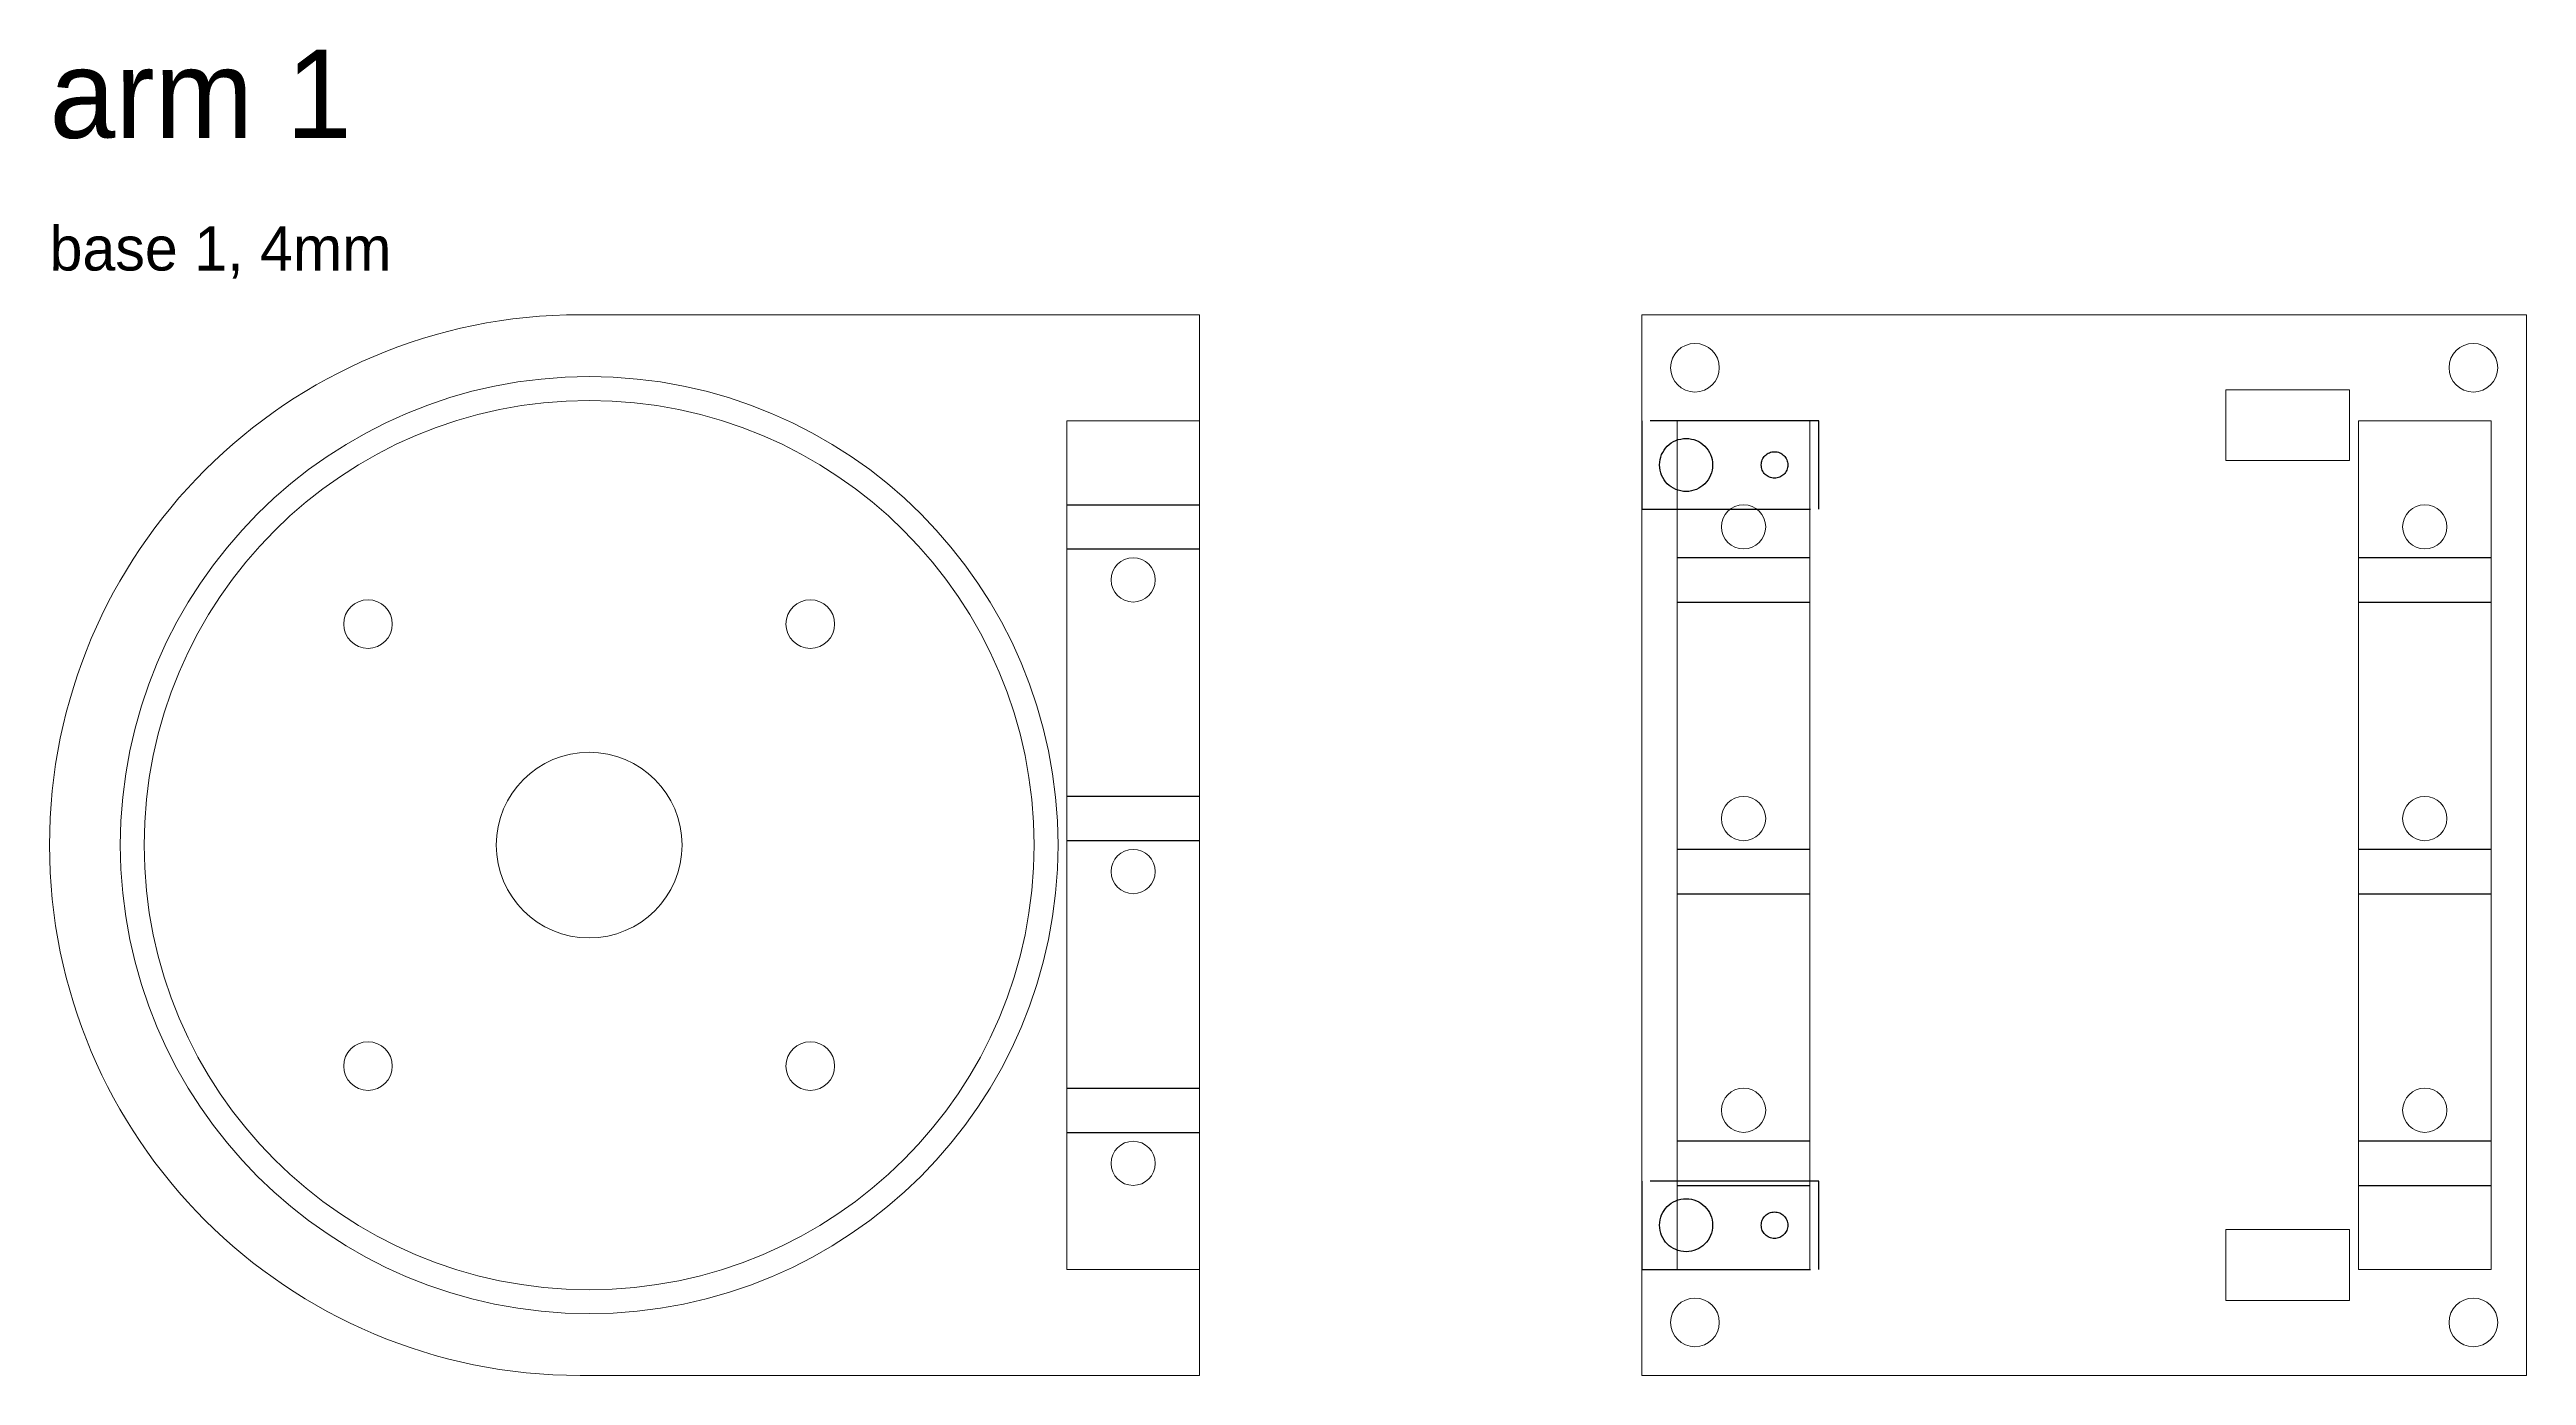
# Model space of a CAD drawing. Header units: millimetres. Extents: x -930 to 1800, y -2430 to 1500.
# Drawn here: x 320 to 600, y -2220 to -2070 of the extents above; entities that cross this region are included whole.
import ezdxf

# ---------------------------------------------------------------- set-up
doc = ezdxf.new("R2010")
doc.units = ezdxf.units.MM
doc.linetypes.add('CENTER2', pattern=[28.575, 19.05, -3.175, 3.175, -3.175])
for name, color, linetype, lineweight, true_color in [('dimension', 136, 'Continuous', 0, 0x008080), ('housing', 3, 'Continuous', 0, 0x00ff00), ('pulleys', 2, 'Continuous', 0, 0xffff00)]:
    doc.layers.add(name, color=color, linetype=linetype, lineweight=lineweight, true_color=true_color)
doc.layers.add('help ... help2', color=6, linetype='CENTER2', true_color=0xff00ff)
doc.styles.add('textstyle18', font='')
doc.styles.add('textstyle20', font='')
doc.styles.get('textstyle18').set_extended_font_data('American Typewriter')
doc.styles.get('textstyle20').set_extended_font_data('American Typewriter')

msp = doc.modelspace()

# ---------------------------------------------------------------- texts
at = {"layer": 'dimension', "char_height": 1, "attachment_point": 1}
for s, insert, style in [('\\H10;arm 1', (320, -2070), 'textstyle20'), ('\\H5;base 1, 4mm', (320, -2090), 'textstyle18')]:
    msp.add_mtext(s, dxfattribs=dict(at, insert=insert, style=style))

# ---------------------------------------------------------------- linework, layer by layer
at = {"layer": 'help ... help2'}
for p, q in [((520, -2112), (500, -2112)), ((500, -2112), (500, -2122)), ((520, -2122), (520, -2112)), ((435, -2121.5), (450, -2121.5)), ((500, -2122), (520, -2122)), ((435, -2126.5), (450, -2126.5)), ((519, -2127.5), (504, -2127.5)), ((596, -2127.5), (581, -2127.5)), ((504, -2132.5), (519, -2132.5)), ((581, -2132.5), (596, -2132.5)), ((450, -2154.5), (435, -2154.5)), ((450, -2159.5), (435, -2159.5)), ((519, -2160.5), (504, -2160.5)), ((596, -2160.5), (581, -2160.5)), ((504, -2165.5), (519, -2165.5)), ((581, -2165.5), (596, -2165.5)), ((435, -2187.5), (450, -2187.5)), ((435, -2192.5), (450, -2192.5)), ((519, -2193.5), (504, -2193.5)), ((596, -2193.5), (581, -2193.5)), ((520, -2198), (500, -2198)), ((500, -2198), (500, -2208)), ((520, -2208), (520, -2198)), ((504, -2198.5), (519, -2198.5)), ((581, -2198.5), (596, -2198.5)), ((500, -2208), (520, -2208))]:
    msp.add_line(p, q, dxfattribs=at)
for centre, radius in [((505, -2117), 3), ((515, -2117), 1.5), ((505, -2203), 3), ((515, -2203), 1.5)]:
    msp.add_circle(centre, radius, dxfattribs=at)
at = {"layer": 'housing'}
for p, q in [((380, -2100), (450, -2100)), ((450, -2220), (450, -2100)), ((500, -2220), (500, -2100)), ((600, -2100), (500, -2100)), ((600, -2220), (600, -2100)), ((450, -2105), (450, -2215)), ((580, -2108.5), (566, -2108.5)), ((566, -2116.5), (566, -2108.5)), ((580, -2116.5), (580, -2108.5)), ((450, -2112), (435, -2112)), ((435, -2112), (435, -2208)), ((450, -2112), (435, -2112)), ((435, -2112), (435, -2208)), ((450, -2208), (450, -2112)), ((519, -2112), (504, -2112)), ((519, -2112), (504, -2112)), ((504, -2112), (504, -2208)), ((504, -2112), (504, -2208)), ((519, -2208), (519, -2112)), ((519, -2208), (519, -2112)), ((596, -2112), (581, -2112)), ((596, -2112), (581, -2112)), ((581, -2112), (581, -2208)), ((581, -2112), (581, -2208)), ((596, -2208), (596, -2112)), ((596, -2208), (596, -2112)), ((580, -2116.5), (566, -2116.5)), ((580, -2203.5), (566, -2203.5)), ((566, -2203.5), (566, -2211.5)), ((580, -2203.5), (580, -2211.5)), ((435, -2208), (450, -2208)), ((435, -2208), (450, -2208)), ((504, -2208), (519, -2208)), ((504, -2208), (519, -2208)), ((581, -2208), (596, -2208)), ((581, -2208), (596, -2208)), ((580, -2211.5), (566, -2211.5)), ((450, -2220), (380, -2220)), ((600, -2220), (500, -2220))]:
    msp.add_line(p, q, dxfattribs=at)
for centre, radius in [((506, -2106), 2.75), ((594, -2106), 2.75), ((511.5, -2124), 2.5), ((588.5, -2124), 2.5), ((442.5, -2130), 2.5), ((356, -2135), 2.75), ((406, -2135), 2.75), ((381, -2160), 10.5), ((511.5, -2157), 2.5), ((588.5, -2157), 2.5), ((442.5, -2163), 2.5), ((356, -2185), 2.75), ((406, -2185), 2.75), ((511.5, -2190), 2.5), ((588.5, -2190), 2.5), ((442.5, -2196), 2.5), ((506, -2214), 2.75), ((594, -2214), 2.75)]:
    msp.add_circle(centre, radius, dxfattribs=at)
msp.add_arc((380, -2160), 60, 90, 270, dxfattribs=at)
at = {"layer": 'pulleys'}
for radius in [53, 50.3]:
    msp.add_circle((381, -2160), radius, dxfattribs=at)

msp.set_redraw_order([(e.dxf.handle, doc.entitydb.next_handle()) for e in msp.query("TEXT MTEXT ATTDEF DIMENSION ARC_DIMENSION")])  # texts and dimensions are drawn at this point

doc.saveas('drawing.dxf')
